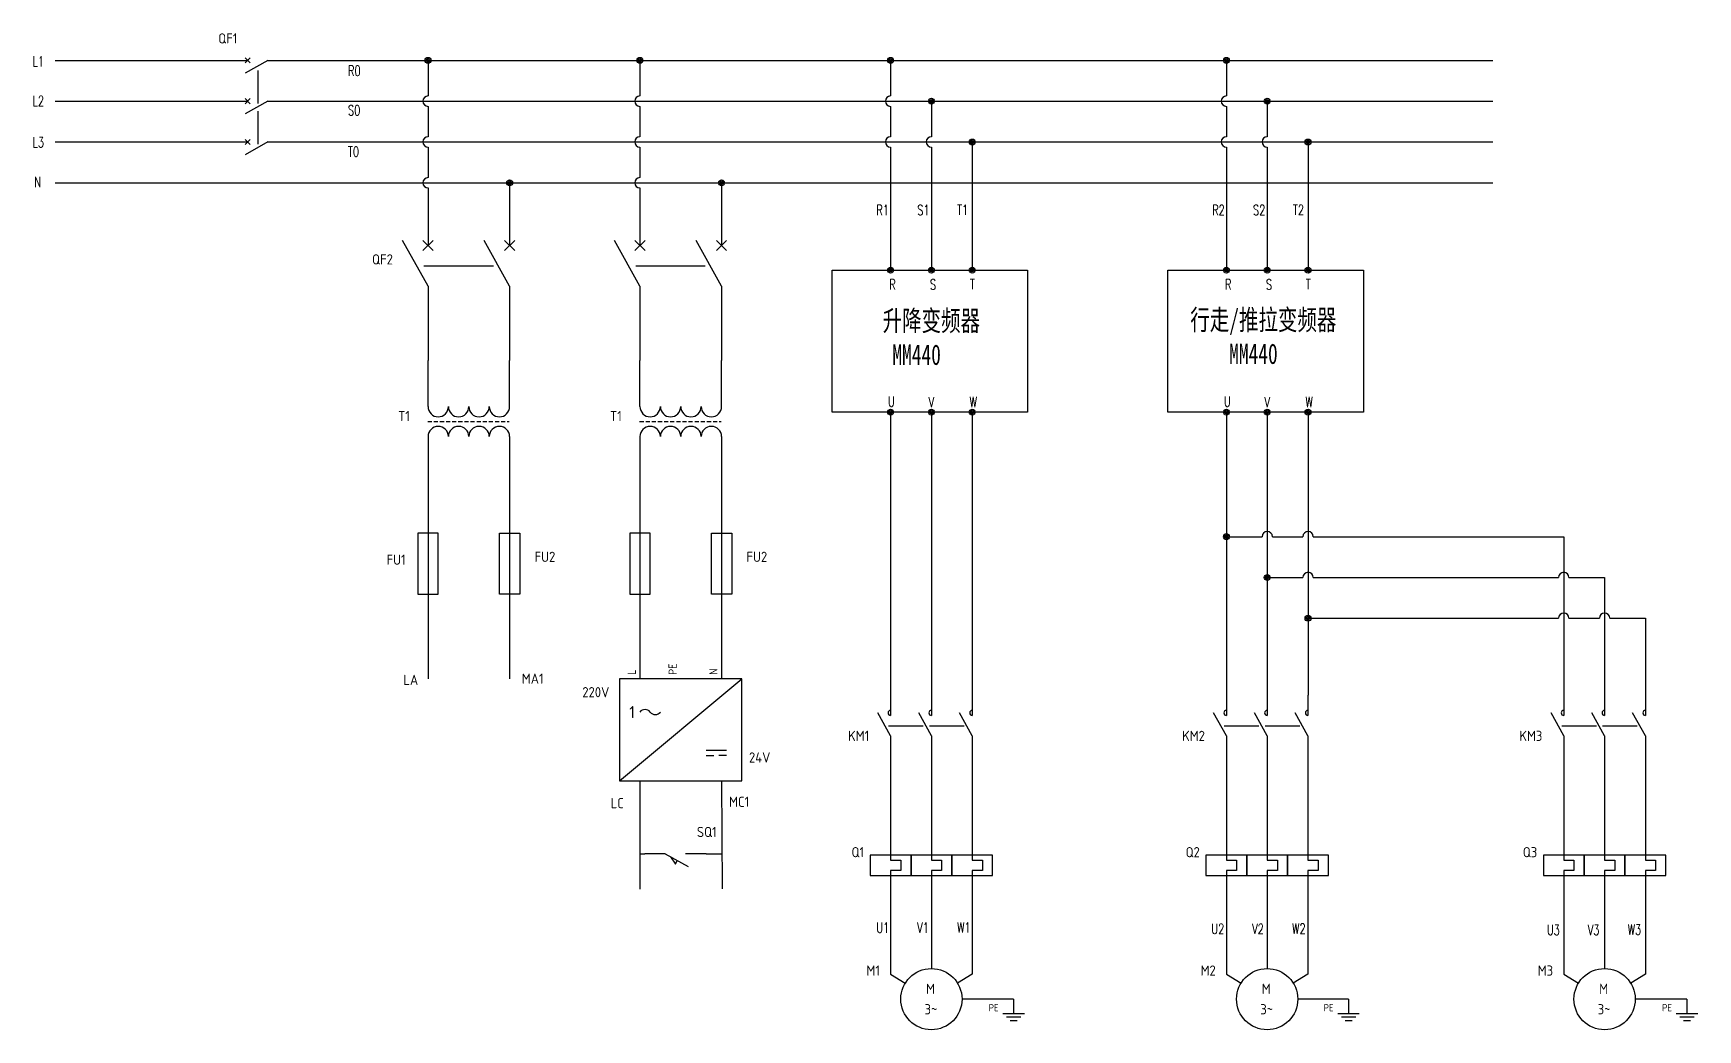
# Model space of a CAD drawing. Header units: millimetres. Extents: x -405 to 4399, y -1432 to 2273.
# Drawn here: x 2991.1 to 3399.1, y 1996 to 2240.2 of the extents above; entities that cross this region are included whole.
import ezdxf
from ezdxf.enums import TextEntityAlignment as Align

# ---------------------------------------------------------------- set-up
doc = ezdxf.new("R2010")
doc.units = ezdxf.units.MM
doc.linetypes.add('DASHED', pattern=[0.75, 0.5, -0.25])
doc.layers.get('0').update_dxf_attribs({"lineweight": 25})
for name, color, linetype in [('LINK', 9, 'Continuous'), ('MISC', 2, 'Continuous'), ('SYMS', 7, 'Continuous'), ('TAGS', 51, 'Continuous'), ('TERMS', 4, 'Continuous'), ('XREFCHILD', 134, 'Continuous'), ('YEL_14_THHN', 2, 'Continuous')]:
    doc.layers.add(name, color=color, linetype=linetype)
doc.layers.add('剖面线、重合断面轮廓线、表示平面的对角线、范围线及分界线、断裂处边界线', color=4, linetype='Continuous', lineweight=25)
doc.layers.add('剖面线、重合断面轮廓线、表示平面的对角线、范围线及分界线、断裂处边界线 @ 1', color=4, linetype='Continuous', lineweight=25)
doc.styles.add('WD_IEC', font='ISOCP2.shx', dxfattribs={"width": 0.9, "height": 4, "bigfont": 'gbcbig.shx'})
doc.styles.add('字母', font='complex.shx', dxfattribs={"width": 0.7})
doc.styles.add('工程字', font='', dxfattribs={"width": 0.7})
doc.styles.get('工程字').set_extended_font_data('FangSong_GB2312')

msp = doc.modelspace()

# ---------------------------------------------------------------- texts
at = {"color": 61, "true_color": 0xdbf566, "style": 'WD_IEC'}
for tag, p in [('QF2', (3079.25, 2183.54)), ('T1', (3083.42, 2145.14)), ('T1', (3135.35, 2145.14)), ('FU1', (3082.37, 2109.94)), ('FU2', (3119.05, 2110.64)), ('FU2', (3170.99, 2110.64)), ('LA', (3085.45, 2080.48)), ('MA1', (3116.18, 2080.79)), ('24V', (3171.77, 2061.47)), ('LC', (3135.85, 2050.28)), ('MC1', (3166.57, 2050.6))]:
    msp.add_attdef(tag, text='F', height=2.5, dxfattribs=at).set_placement(p, align=Align.RIGHT)
at = {"layer": '剖面线、重合断面轮廓线、表示平面的对角线、范围线及分界线、断裂处边界线', "char_height": 2.5, "attachment_point": 1, "style": '字母'}
for s, insert in [('L1', (2990.96, 2234.58)), ('R0', (3068.25, 2232.28)), ('L2', (2990.96, 2224.88)), ('S0', (3068.25, 2222.58)), ('L3', (2990.96, 2214.75)), ('T0', (3068.25, 2212.45)), ('N', (2991.33, 2205.01)), ('R1', (3197.76, 2198.14)), ('S1', (3207.76, 2198.14)), ('T1', (3217.55, 2198.19)), ('R2', (3280.07, 2198.14)), ('S2', (3290.07, 2198.14)), ('T2', (3299.86, 2198.19)), ('R', (3200.9, 2179.91)), ('S', (3210.9, 2179.91)), ('T', (3220.69, 2179.96)), ('R', (3283.22, 2179.91)), ('S', (3293.22, 2179.91)), ('T', (3303, 2179.96)), ('U', (3200.61, 2151.18)), ('V', (3210.57, 2151.05)), ('W', (3220.61, 2151.11)), ('U', (3282.92, 2151.18)), ('V', (3292.88, 2151.05)), ('W', (3302.92, 2151.11)), ('U1', (3197.76, 2022.24)), ('V1', (3207.76, 2022.24)), ('W1', (3217.55, 2022.29)), ('U2', (3279.86, 2021.97)), ('V2', (3289.86, 2021.97)), ('W2', (3299.65, 2022.02)), ('U3', (3362.12, 2021.7)), ('V3', (3372.12, 2021.7)), ('W3', (3381.91, 2021.75))]:
    msp.add_mtext_dynamic_manual_height_columns(s, width=9.0758, gutter_width=17.5, heights=[0], dxfattribs=dict(at, insert=insert))
at = {"layer": '剖面线、重合断面轮廓线、表示平面的对角线、范围线及分界线、断裂处边界线 @ 1', "char_height": 5, "attachment_point": 1, "style": '工程字'}
for s, insert in [('{\\fSimSun|b0|i0|c134|p2;升降变频器}\\P MM440', (3199.28, 2172.27)), ('{\\fSimSun|b0|i0|c134|p2;行走/推拉变频器}\\P    MM440', (3274.69, 2172.5))]:
    msp.add_mtext_dynamic_manual_height_columns(s, width=71.9524, gutter_width=17.5, heights=[0], dxfattribs=dict(at, insert=insert))

# ---------------------------------------------------------------- blocks, each defined once
blk = doc.blocks.new('WDDOT')
for radius in [0.72, 0.449, 0.223]:
    blk.add_circle((0, 0), radius)
blk = doc.blocks.new('VXF1T3')
for p, q in [((0, 1.84), (0, 7.5)), ((10, 1.84), (10, 7.5)), ((0, -1.83), (0, -7.5)), ((10, -1.83), (10, -7.5))]:
    blk.add_line(p, q)
at = {"linetype": 'DASHED'}
blk.add_line((-0.04, 0), (9.96, 0), dxfattribs=at)
for centre, start, end in [((1.25, 1.84), 180, 0), ((3.75, 1.84), 180, 0), ((6.25, 1.84), 180, 0), ((8.75, 1.84), 180, 0), ((1.25, -1.83), 0, 180), ((3.75, -1.83), 0, 180), ((6.25, -1.83), 0, 180), ((8.75, -1.83), 0, 180)]:
    blk.add_arc(centre, 1.25, start, end)
at = {"style": 'WD_IEC'}
for tag, height, p in [('INST', 2.7, (-3.35, 12.07)), ('LOC', 2.7, (-3.35, 8.07)), ('TAG1', 2.5, (-3.35, 3.32)), ('RATING1', 2.5, (-3.35, -0.73)), ('DESC1', 2.7, (-3.35, -8.88)), ('DESC2', 2.7, (-3.35, -12.88)), ('DESC3', 2.7, (-3.35, -16.52))]:
    blk.add_attdef(tag, text='', height=height, dxfattribs=at).set_placement(p, align=Align.RIGHT)
for tag, p in [('TERM01', (-0.41, 6.84)), ('TERM02', (9.59, 6.84))]:
    blk.add_attdef(tag, text='', height=2, rotation=90, dxfattribs=at).set_placement(p, align=Align.RIGHT)
at = {"style": 'WD_IEC', "flags": 1}
for tag, p, height in [('X2TERM01', (0, 7.5), 0.32), ('X2TERM02', (10, 7.5), 0.32), ('MFG', (10.43, 4.7), 1.5), ('CAT', (10.43, 2.2), 1.5), ('ASSYCODE', (10.38, -2.91), 1), ('FAMILY', (10.38, -4.45), 1), ('CATDESC', (10.38, -5.95), 1), ('X8TERM03', (0, -7.5), 0.32), ('X8TERM04', (10, -7.5), 0.32)]:
    blk.add_attdef(tag, p, '', height=height, dxfattribs=at)
at = {"style": 'WD_IEC'}
for tag, p in [('TERM03', (-0.46, -7.06)), ('TERM04', (9.54, -7.06))]:
    blk.add_attdef(tag, p, '', height=2, rotation=90, dxfattribs=at)
at = {"lineweight": 15, "style": 'WD_IEC'}
blk.add_attdef('XREF', text='', height=2.5, dxfattribs=at).set_placement((-3.35, -5.03), align=Align.RIGHT)
blk = doc.blocks.new('VFU1')
blk.add_line((0, 7.5), (0, -7.5))
blk.add_lwpolyline([(-1.25, 3.75), (-1.25, -3.75), (1.25, -3.75), (1.25, 3.75)], close=True)
at = {"style": 'WD_IEC'}
for tag, p in [('INST', (-5.25, 7.75)), ('LOC', (-5.25, 4.25)), ('TAG1', (-5.25, 0.75)), ('RATING1', (-5.25, -3.75)), ('XREF', (-5.25, -7.75)), ('DESC1', (-5.25, -11.6)), ('DESC2', (-5.25, -15.1)), ('DESC3', (-5.25, -18.6))]:
    blk.add_attdef(tag, text='', height=2.5, dxfattribs=at).set_placement(p, align=Align.RIGHT)
blk.add_attdef('TERM01', text='', height=2, rotation=90, dxfattribs=at).set_placement((-1, 7.5), align=Align.RIGHT)
at = {"style": 'WD_IEC', "flags": 1}
for tag, p, height in [('X2TERM01', (0, 7.5), 0.32), ('MFG', (2.75, 6.5), 1.5), ('CAT', (2.75, 4), 1.5), ('X4LINK', (-1.25, 0), 0.32), ('X1LINK', (1.25, 0), 0.32), ('ASSYCODE', (2.25, -4), 1), ('FAMILY', (2.25, -5.5), 1), ('CATDESC', (2.25, -7), 1), ('X8TERM02', (0, -7.5), 0.32)]:
    blk.add_attdef(tag, p, '', height=height, dxfattribs=at)
at = {"style": 'WD_IEC'}
blk.add_attdef('TERM02', (-1, -7.5), '', height=2, rotation=90, dxfattribs=at)
blk = doc.blocks.new('HCB1')
for p, q in [((-7.5, 0), (-2.5, 0)), ((-1.88, 0.62), (-3.12, -0.62)), ((-1.88, -0.62), (-3.12, 0.62)), ((2.5, 0), (-3.12, -3.12)), ((2.5, 0), (7.5, 0))]:
    blk.add_line(p, q)
at = {"style": 'WD_IEC'}
for tag, p in [('INST', (-5, 11.12)), ('LOC', (-5, 7.62)), ('TAG1', (-5, 4.12)), ('DESC1', (-5, -13.75)), ('DESC2', (-5, -17.25)), ('DESC3', (-5, -20.75))]:
    blk.add_attdef(tag, text='', height=2.5, dxfattribs=at).set_placement(p, align=Align.RIGHT)
for tag, p, height, flags in [('MFG', (4.92, 12.12), 1.5, 9), ('CAT', (4.92, 9.62), 1.5, 9), ('X4TERM01', (-7.5, 0), 0.32, 1), ('TERM01', (-7.5, 1), 2, 8), ('X1TERM02', (7.5, 0), 0.32, 1), ('X2LINK', (0, -0.55), 0.32, 1), ('X8LINK', (0, -2.46), 0.32, 1), ('ASSYCODE', (12.25, -2.75), 1, 1), ('FAMILY', (12.25, -4.25), 1, 1), ('CATDESC', (12.25, -5.75), 1, 1), ('CONTACT', (12.5, -7.5), 1, 1), ('COMMON', (13.75, -8.75), 1, 1)]:
    blk.add_attdef(tag, p, '', height=height, dxfattribs=dict(at, flags=flags))
at = {"style": 'WD_IEC', "flags": 8}
blk.add_attdef('TERM02', text='', height=2, dxfattribs=at).set_placement((7.5, 1), align=Align.RIGHT)
at = {"lineweight": 15, "style": 'WD_IEC'}
for tag, p in [('RATING1', (-5, -6.25)), ('XREF', (-5, -10))]:
    blk.add_attdef(tag, text='', height=2.5, dxfattribs=at).set_placement(p, align=Align.RIGHT)
blk = doc.blocks.new('HCB2')
for p, q in [((-7.5, 0), (-2.5, 0)), ((-1.88, 0.62), (-3.12, -0.62)), ((-1.88, -0.62), (-3.12, 0.62)), ((2.5, 0), (-3.12, -3.12)), ((2.5, 0), (7.5, 0))]:
    blk.add_line(p, q)
at = {"style": 'WD_IEC'}
for tag, p in [('INST', (-5, 11.12)), ('LOC', (-5, 7.62)), ('TAG2', (-5, 4.12)), ('DESC1', (-5, -13.75)), ('DESC2', (-5, -17.25)), ('DESC3', (-5, -20.75))]:
    blk.add_attdef(tag, text='', height=2.5, dxfattribs=at).set_placement(p, align=Align.RIGHT)
for tag, p, height, flags in [('X4TERM01', (-7.5, 0), 0.32, 1), ('TERM01', (-7.5, 1), 2, 8), ('X1TERM02', (7.5, 0), 0.32, 1), ('X2LINK', (0, -0.55), 0.32, 1), ('X8LINK', (0, -2.46), 0.32, 1), ('FAMILY', (12.25, -4.25), 1, 1), ('CONTACT', (12.5, -7.5), 1, 1)]:
    blk.add_attdef(tag, p, '', height=height, dxfattribs=dict(at, flags=flags))
at = {"style": 'WD_IEC', "flags": 8}
blk.add_attdef('TERM02', text='', height=2, dxfattribs=at).set_placement((7.5, 1), align=Align.RIGHT)
at = {"lineweight": 15, "style": 'WD_IEC', "flags": 1}
blk.add_attdef('RATING1', text='', height=2.5, dxfattribs=at).set_placement((-5, -6.25), align=Align.RIGHT)
at = {"lineweight": 15, "style": 'WD_IEC'}
blk.add_attdef('XREF', text='', height=2.5, dxfattribs=at).set_placement((-5, -10), align=Align.RIGHT)
blk = doc.blocks.new('VCB1')
for p, q in [((0, 7.5), (0, 2.5)), ((0, -2.5), (-3.12, 3.12)), ((0.62, 1.88), (-0.62, 3.12)), ((-0.62, 1.88), (0.62, 3.12)), ((0, -2.5), (0, -7.5))]:
    blk.add_line(p, q)
at = {"style": 'WD_IEC'}
for tag, p in [('INST', (-8, 5.25)), ('LOC', (-8, 1.75)), ('TAG1', (-8, -1.75)), ('RATING1', (-8, -6.35)), ('DESC1', (-8, -14.35)), ('DESC2', (-8, -17.85)), ('DESC3', (-8, -21.35))]:
    blk.add_attdef(tag, text='', height=2.5, dxfattribs=at).set_placement(p, align=Align.RIGHT)
blk.add_attdef('TERM01', text='', height=2, rotation=90, dxfattribs=at).set_placement((-1, 7.5), align=Align.RIGHT)
at = {"style": 'WD_IEC', "flags": 1}
for tag, p, height in [('X2TERM01', (0, 7.5), 0.32), ('MFG', (2.75, 6.5), 1.5), ('CAT', (2.75, 4), 1.5), ('X4LINK', (-2, 0), 0.32), ('X1LINK', (-0.5, 0), 0.32), ('X8TERM02', (0, -7.5), 0.32), ('ASSYCODE', (1, -9), 1), ('FAMILY', (1, -10.5), 1), ('CATDESC', (1, -12), 1), ('CONTACT', (1, -13.5), 1), ('COMMON', (2.25, -14.75), 1)]:
    blk.add_attdef(tag, p, '', height=height, dxfattribs=at)
at = {"style": 'WD_IEC'}
blk.add_attdef('TERM02', (-1, -7.5), '', height=2, rotation=90, dxfattribs=at)
at = {"lineweight": 15, "style": 'WD_IEC'}
blk.add_attdef('XREF', text='', height=2.5, dxfattribs=at).set_placement((-8, -10.35), align=Align.RIGHT)
blk = doc.blocks.new('VCB2')
for p, q in [((0, 7.5), (0, 2.5)), ((0, -2.5), (-3.12, 3.12)), ((0.62, 1.88), (-0.62, 3.12)), ((-0.62, 1.88), (0.62, 3.12)), ((0, -2.5), (0, -7.5))]:
    blk.add_line(p, q)
at = {"style": 'WD_IEC'}
for tag, p in [('INST', (-8, 5.25)), ('LOC', (-8, 1.75)), ('TAG2', (-8, -1.75)), ('DESC1', (-8, -14.35)), ('DESC2', (-8, -17.85)), ('DESC3', (-8, -21.35))]:
    blk.add_attdef(tag, text='', height=2.5, dxfattribs=at).set_placement(p, align=Align.RIGHT)
blk.add_attdef('TERM01', text='', height=2, rotation=90, dxfattribs=at).set_placement((-1, 7.5), align=Align.RIGHT)
at = {"style": 'WD_IEC', "flags": 1}
for tag, p, height in [('X2TERM01', (0, 7.5), 0.32), ('X4LINK', (-2, 0), 0.32), ('X1LINK', (-0.5, 0), 0.32), ('X8TERM02', (0, -7.5), 0.32), ('FAMILY', (1, -10.5), 1), ('CONTACT', (1, -13.5), 1)]:
    blk.add_attdef(tag, p, '', height=height, dxfattribs=at)
at = {"style": 'WD_IEC'}
blk.add_attdef('TERM02', (-1, -7.5), '', height=2, rotation=90, dxfattribs=at)
at = {"style": 'WD_IEC', "flags": 1}
blk.add_attdef('RATING1', text='', height=2.5, dxfattribs=at).set_placement((-8, -6.35), align=Align.RIGHT)
at = {"lineweight": 15, "style": 'WD_IEC'}
blk.add_attdef('XREF', text='', height=2.5, dxfattribs=at).set_placement((-8, -10.35), align=Align.RIGHT)
blk = doc.blocks.new('VMS21P')
for p, q in [((0, 7.5), (0, 2.5)), ((0, -2.5), (-3.125, 3.125)), ((0, -2.5), (0, -7.5))]:
    blk.add_line(p, q)
blk.add_arc((0, 3.125), 0.625, 90, 270)
at = {"style": 'WD_IEC'}
for tag, p in [('INST', (-5.25, 7.75)), ('LOC', (-5.25, 4.25)), ('TAG2', (-5.25, 0.75)), ('XREF', (-5.25, -3.75)), ('DESC1', (-5.25, -7.6)), ('DESC3', (-5.25, -14.6)), ('DESC2', (-5.25, -11.1))]:
    blk.add_attdef(tag, text='', height=2.5, dxfattribs=at).set_placement(p, align=Align.RIGHT)
blk.add_attdef('TERM01', text='', height=2, rotation=90, dxfattribs=at).set_placement((-1, 7.5), align=Align.RIGHT)
at = {"style": 'WD_IEC', "flags": 1}
for tag, p, height in [('X2TERM01', (0, 7.5), 0.32), ('X4LINK', (-2, 0), 0.32), ('X1LINK', (-0.5, 0), 0.32), ('CONTACT', (4, -3.5), 1), ('FAMILY', (4, -5), 1), ('X8TERM02', (0, -7.5), 0.32)]:
    blk.add_attdef(tag, p, '', height=height, dxfattribs=at)
at = {"style": 'WD_IEC'}
blk.add_attdef('TERM02', (-1, -7.5), '', height=2, rotation=90, dxfattribs=at)
blk = doc.blocks.new('VOL1')
for p, q in [((0, 7.5), (0, 1.25)), ((-5, 2.5), (-5, -2.5)), ((5, 2.5), (-5, 2.5)), ((0, 1.25), (2.5, 1.25)), ((2.5, 1.25), (2.5, -1.25)), ((5, -2.5), (5, 2.5)), ((-5, -2.5), (5, -2.5)), ((0, -1.25), (0, -7.5)), ((2.5, -1.25), (0, -1.25))]:
    blk.add_line(p, q)
at = {"style": 'WD_IEC'}
for tag, p in [('INST', (-6.5, 9)), ('TAG1', (-6.5, 2)), ('LOC', (-6.5, 5.5)), ('RATING1', (-6.5, -2.5)), ('XREF', (-6.5, -6.5)), ('DESC1', (-6.5, -10.35)), ('DESC2', (-6.5, -13.85)), ('DESC3', (-6.5, -17.35))]:
    blk.add_attdef(tag, text='', height=2.5, dxfattribs=at).set_placement(p, align=Align.RIGHT)
blk.add_attdef('TERM01', text='', height=2, rotation=90, dxfattribs=at).set_placement((-1, 7.5), align=Align.RIGHT)
at = {"style": 'WD_IEC', "flags": 1}
for tag, p, height in [('X2TERM01', (0, 7.5), 0.32), ('MFG', (2.75, 6.5), 1.5), ('CAT', (2.75, 4), 1.5), ('X4LINK', (-5, 0), 0.32), ('X1LINK', (5, 0), 0.32), ('ASSYCODE', (1, -4), 1), ('X8TERM02', (0, -7.5), 0.32), ('FAMILY', (1, -5.5), 1), ('CATDESC', (1, -7), 1)]:
    blk.add_attdef(tag, p, '', height=height, dxfattribs=at)
at = {"style": 'WD_IEC'}
blk.add_attdef('TERM02', (-1, -7.5), '', height=2, rotation=90, dxfattribs=at)
blk = doc.blocks.new('VOL2')
for p, q in [((0, 7.5), (0, 1.25)), ((-5, 2.5), (-5, -2.5)), ((5, 2.5), (-5, 2.5)), ((0, 1.25), (2.5, 1.25)), ((2.5, 1.25), (2.5, -1.25)), ((5, -2.5), (5, 2.5)), ((-5, -2.5), (5, -2.5)), ((0, -1.25), (0, -7.5)), ((2.5, -1.25), (0, -1.25))]:
    blk.add_line(p, q)
at = {"style": 'WD_IEC'}
for tag, p in [('INST', (-6.5, 9)), ('TAG2', (-6.5, 2)), ('LOC', (-6.5, 5.5)), ('RATING1', (-6.5, -2.5)), ('XREF', (-6.5, -6.5)), ('DESC1', (-6.5, -10.35)), ('DESC2', (-6.5, -13.85)), ('DESC3', (-6.5, -17.35))]:
    blk.add_attdef(tag, text='', height=2.5, dxfattribs=at).set_placement(p, align=Align.RIGHT)
blk.add_attdef('TERM01', text='', height=2, rotation=90, dxfattribs=at).set_placement((-1, 7.5), align=Align.RIGHT)
at = {"style": 'WD_IEC', "flags": 1}
for tag, p, height in [('X2TERM01', (0, 7.5), 0.32), ('X4LINK', (-5, 0), 0.32), ('X1LINK', (5, 0), 0.32), ('X8TERM02', (0, -7.5), 0.32), ('FAMILY', (1, -5.5), 1)]:
    blk.add_attdef(tag, p, '', height=height, dxfattribs=at)
at = {"style": 'WD_IEC'}
blk.add_attdef('TERM02', (-1, -7.5), '', height=2, rotation=90, dxfattribs=at)
blk = doc.blocks.new('VMO13')
blk.add_circle((0, 0), 7.5)
at = {"style": 'WD_IEC'}
for tag, p in [('INST', (-12.61, 12.75)), ('TAG1', (-12.61, 5.75)), ('LOC', (-12.61, 9.25)), ('DESC2', (-12.61, -2)), ('DESC1', (-12.61, 1.5)), ('DESC3', (-12.61, -5.5)), ('RATING1', (-12.61, -9)), ('RATING2', (-12.61, -12.5)), ('RATING3', (-12.61, -16)), ('RATING4', (-12.61, -19.5))]:
    blk.add_attdef(tag, text='', height=2.5, dxfattribs=at).set_placement(p, align=Align.RIGHT)
blk.add_attdef('TERM02', (-0.69, 7.75), '', height=2, rotation=90, dxfattribs=at)
at = {"style": 'WD_IEC', "flags": 1}
for tag, p, height in [('MFG', (12.75, 9), 1.5), ('X0TERM01', (-6.4, 3.9), 0.32), ('X2TERM02', (0, 7.5), 0.32), ('X0TERM03', (6.4, 3.9), 0.32), ('CAT', (12.75, 6.5), 1.5), ('X4LINK', (-7.5, 0), 0.32), ('X1LINK', (7.5, 0), 0.32), ('X8TERM04', (0, -7.5), 0.32), ('ASSYCODE', (1, -9), 1), ('FAMILY', (1, -10.5), 1), ('CATDESC', (1, -12), 1)]:
    blk.add_attdef(tag, p, '', height=height, dxfattribs=at)
at = {"style": 'WD_IEC'}
for tag, p in [('TERM01', (-7.35, 4.34)), ('TERM03', (9.35, 4.53)), ('TERM04', (-0.59, -7.92))]:
    blk.add_attdef(tag, text='', height=2, rotation=90, dxfattribs=at).set_placement(p, align=Align.RIGHT)
for tag, p in [('M', (-0.22, 1.27)), ('3~', (-0.12, -3.73))]:
    blk.add_attdef(tag, text='', height=2.5, dxfattribs=at).set_placement(p, align=Align.CENTER)
at = {"lineweight": 15, "style": 'WD_IEC'}
blk.add_attdef('XREF', text='', height=2.5, dxfattribs=at).set_placement((-12.61, -23), align=Align.RIGHT)
blk = doc.blocks.new('VPW1_1PH')
for p, q in [((-5, -25), (25, 0)), ((16.25, -17.5), (21.25, -17.5)), ((16.25, -18.75), (18.125, -18.75)), ((21.25, -18.75), (19.375, -18.75))]:
    blk.add_line(p, q)
blk.add_lwpolyline([(-5, 0), (-5, -25), (25, -25), (25, 0)], close=True)
for centre, start, end in [((1.25, -9.0625), 36.869898, 143.130102), ((3.75, -7.1875), 216.869898, 323.130102)]:
    blk.add_arc(centre, 1.5625, start, end)
at = {"style": 'WD_IEC'}
blk.add_text('1', height=3, dxfattribs=at).set_placement((-1.25, -8.125), align=Align.MIDDLE_RIGHT)
for tag, p in [('TERM01', (-1, 1)), ('TERM02', (9, 1)), ('TERM03', (19, 1))]:
    blk.add_attdef(tag, p, '', height=2, rotation=90, dxfattribs=at)
for tag, p in [('INST', (-7.5, 2.5)), ('LOC', (-7.5, -1)), ('TAG1', (-7.5, -4.5)), ('RATING1', (-7.5, -9)), ('XREF', (-7.5, -13)), ('DESC1', (-7.5, -16.85)), ('DESC2', (-7.5, -20.35)), ('DESC3', (-7.5, -23.85))]:
    blk.add_attdef(tag, text='', height=2.5, dxfattribs=at).set_placement(p, align=Align.RIGHT)
at = {"style": 'WD_IEC', "flags": 1}
for tag, p, height in [('X2TERM01', (0, 0), 0.32), ('X2TERM02', (10, 0), 0.32), ('X2TERM03', (20, 0), 0.32), ('MFG', (27.75, -1), 1.5), ('CAT', (27.75, -3.5), 1.5), ('ASSYCODE', (26, -21.5), 1), ('FAMILY', (26, -23), 1), ('CATDESC', (26, -24.5), 1), ('X8TERM04', (5, -25), 0.32), ('X8TERM05', (15, -25), 0.32)]:
    blk.add_attdef(tag, p, '', height=height, dxfattribs=at)
at = {"style": 'WD_IEC'}
for tag, p in [('TERM04', (4, -26)), ('TERM05', (14, -26))]:
    blk.add_attdef(tag, text='', height=2, rotation=90, dxfattribs=at).set_placement(p, align=Align.RIGHT)
blk = doc.blocks.new('HLS11')
for p, q in [((-7.5, 0), (-2.5, 0)), ((2.5, 0), (-3.12, -3.12)), ((2.5, 0), (7.5, 0)), ((0, -2.5), (-0.47, -1.65)), ((1.18, -0.74), (0, -2.5))]:
    blk.add_line(p, q)
at = {"style": 'WD_IEC'}
for tag, p in [('INST', (-5, 11.12)), ('LOC', (-5, 7.62)), ('TAG1', (-5, 4.12)), ('DESC1', (-5, -10.63)), ('DESC2', (-5, -14.13)), ('DESC3', (-5, -17.63))]:
    blk.add_attdef(tag, text='', height=2.5, dxfattribs=at).set_placement(p, align=Align.RIGHT)
for tag, p, height, flags in [('MFG', (7.75, 6.5), 1.5, 1), ('CAT', (7.75, 4), 1.5, 1), ('X4TERM01', (-7.5, 0), 0.32, 1), ('TERM01', (-7.5, 1), 2, 8), ('X1TERM02', (7.5, 0), 0.32, 1), ('X2LINK', (0, -0.94), 0.32, 1), ('X8LINK', (0, -2.59), 0.32, 1), ('FAMILY', (11, -4.88), 1, 1), ('CONTACT', (11.25, -1.88), 1, 1), ('COMMON', (12.5, -3.13), 1, 1), ('ASSYCODE', (11, -7.5), 1, 1), ('CATDESC', (11, -10.5), 1, 1)]:
    blk.add_attdef(tag, p, '', height=height, dxfattribs=dict(at, flags=flags))
at = {"style": 'WD_IEC', "flags": 8}
blk.add_attdef('TERM02', text='', height=2, dxfattribs=at).set_placement((7.5, 1), align=Align.RIGHT)
at = {"lineweight": 15, "style": 'WD_IEC'}
for tag, p in [('XREF', (-5, -6.88)), ('WDTAGALT', (-5, -20.5))]:
    blk.add_attdef(tag, text='', height=2.5, dxfattribs=at).set_placement(p, align=Align.RIGHT)
blk = doc.blocks.new('VGND2')
for p, q in [((0, 0), (0, -5)), ((-3.75, -5), (3.75, -5)), ((-2.5, -6.25), (2.5, -6.25)), ((-1.25, -7.5), (1.25, -7.5))]:
    blk.add_line(p, q)
at = {"style": 'WD_IEC'}
for tag, p in [('INST', (-5.25, 2.75)), ('LOC', (-5.25, -0.75)), ('TAG1', (-5.25, -4.25))]:
    blk.add_attdef(tag, text='', height=2.5, dxfattribs=at).set_placement(p, align=Align.RIGHT)
at = {"style": 'WD_IEC', "flags": 1}
blk.add_attdef('X2TERM01', (0, 0), '', height=0.32, dxfattribs=at)

# ---------------------------------------------------------------- linework, layer by layer
at = {"layer": 'LINK'}
for points in [[(3046.12, 2231.11), (3046.12, 2223.02)], [(3046.12, 2221.11), (3046.12, 2213.02)], [(3086.87, 2183.2), (3103.87, 2183.2)], [(3138.8, 2183.2), (3155.8, 2183.2)], [(3200.74, 2070.51), (3209.24, 2070.51)], [(3210.74, 2070.51), (3219.24, 2070.51)], [(3283.03, 2070.51), (3291.53, 2070.51)], [(3293.03, 2070.51), (3301.53, 2070.51)], [(3365.73, 2070.51), (3374.23, 2070.51)], [(3375.73, 2070.51), (3384.23, 2070.51)], [(3206.24, 2036.26), (3206.24, 2036.26)], [(3216.24, 2036.26), (3216.24, 2036.26)], [(3288.55, 2036.26), (3288.55, 2036.26)], [(3298.55, 2036.26), (3298.55, 2036.26)], [(3371.23, 2036.26), (3371.23, 2036.26)], [(3381.23, 2036.26), (3381.23, 2036.26)]]:
    msp.add_lwpolyline(points, dxfattribs=at)
at = {"layer": 'YEL_14_THHN'}
for p, q in [((2996.47, 2233.57), (3038.63, 2233.57)), ((3053.63, 2233.57), (3348.85, 2233.57)), ((3087.86, 2233.57), (3087.86, 2224.84)), ((3139.8, 2233.57), (3139.8, 2224.84)), ((3201.24, 2233.57), (3201.24, 2224.84)), ((3283.55, 2233.57), (3283.55, 2224.84)), ((2996.47, 2223.57), (3038.63, 2223.57)), ((3053.63, 2223.57), (3348.85, 2223.57)), ((3211.24, 2223.57), (3211.24, 2214.84)), ((3293.55, 2223.57), (3293.55, 2214.84)), ((3087.86, 2222.3), (3087.86, 2214.84)), ((3139.8, 2222.3), (3139.8, 2214.84)), ((3201.24, 2222.3), (3201.24, 2214.84)), ((3283.55, 2222.3), (3283.55, 2214.84)), ((2996.47, 2213.57), (3038.63, 2213.57)), ((3053.63, 2213.57), (3348.85, 2213.57)), ((3087.86, 2212.3), (3087.86, 2204.84)), ((3139.8, 2212.3), (3139.8, 2204.84)), ((3201.24, 2212.3), (3201.24, 2182.16)), ((3211.24, 2212.3), (3211.24, 2182.16)), ((3221.24, 2213.57), (3221.24, 2182.16)), ((3283.55, 2212.3), (3283.55, 2182.16)), ((3293.55, 2212.3), (3293.55, 2182.16)), ((3303.55, 2213.57), (3303.55, 2182.16)), ((2996.47, 2203.57), (3348.85, 2203.57)), ((3107.86, 2203.57), (3107.86, 2198.21)), ((3159.8, 2203.57), (3159.8, 2198.21)), ((3087.86, 2202.3), (3087.86, 2198.21)), ((3139.8, 2202.3), (3139.8, 2198.21)), ((3087.86, 2168.21), (3087.86, 2160.03)), ((3107.86, 2168.21), (3107.86, 2160.03)), ((3139.8, 2168.21), (3139.8, 2160.03)), ((3159.8, 2168.21), (3159.8, 2160.03)), ((3201.24, 2147.35), (3201.24, 2078.01)), ((3211.24, 2147.35), (3211.24, 2078.01)), ((3221.24, 2147.35), (3221.24, 2078.01)), ((3283.55, 2147.35), (3283.55, 2078.01)), ((3293.55, 2147.35), (3293.55, 2078.01)), ((3303.55, 2147.35), (3303.55, 2078.01)), ((3087.86, 2130.03), (3087.86, 2125.22)), ((3107.86, 2130.03), (3107.86, 2125.22)), ((3139.8, 2130.03), (3139.8, 2125.22)), ((3159.8, 2130.03), (3159.8, 2125.22)), ((3283.55, 2116.83), (3292.28, 2116.83)), ((3294.82, 2116.83), (3302.28, 2116.83)), ((3304.82, 2116.83), (3366.23, 2116.83)), ((3366.23, 2116.83), (3366.23, 2078.01)), ((3293.55, 2106.83), (3302.28, 2106.83)), ((3304.82, 2106.83), (3364.96, 2106.83)), ((3367.5, 2106.83), (3376.23, 2106.83)), ((3376.23, 2106.83), (3376.23, 2078.01)), ((3087.86, 2095.22), (3087.86, 2081.97)), ((3107.86, 2095.22), (3107.86, 2081.97)), ((3139.8, 2095.22), (3139.8, 2081.97)), ((3159.8, 2095.22), (3159.8, 2081.97)), ((3303.55, 2096.83), (3364.96, 2096.83)), ((3367.5, 2096.83), (3374.96, 2096.83)), ((3377.5, 2096.83), (3386.23, 2096.83)), ((3386.23, 2096.83), (3386.23, 2078.01)), ((3201.24, 2063.01), (3201.24, 2043.76)), ((3211.24, 2063.01), (3211.24, 2043.76)), ((3221.24, 2063.01), (3221.24, 2043.76)), ((3283.53, 2063.01), (3283.53, 2043.76)), ((3293.53, 2063.01), (3293.53, 2043.76)), ((3303.53, 2063.01), (3303.53, 2043.76)), ((3366.23, 2063.01), (3366.23, 2043.76)), ((3376.23, 2063.01), (3376.23, 2043.76)), ((3386.23, 2063.01), (3386.23, 2043.76)), ((3139.8, 2056.97), (3139.8, 2030.44)), ((3159.8, 2056.97), (3159.93, 2030.49)), ((3201.24, 2043.01), (3201.24, 2043.01)), ((3201.24, 2043.01), (3201.24, 2043.01)), ((3139.8, 2039.08), (3140.99, 2039.08)), ((3155.99, 2039.08), (3159.8, 2039.08)), ((3201.24, 2028.76), (3201.24, 2009.59)), ((3211.24, 2028.76), (3211.24, 2010.99)), ((3221.24, 2028.76), (3221.24, 2009.59)), ((3283.53, 2028.76), (3283.53, 2009.59)), ((3293.53, 2028.76), (3293.53, 2010.99)), ((3303.53, 2028.76), (3303.53, 2009.59)), ((3366.23, 2028.76), (3366.23, 2009.59)), ((3376.23, 2028.76), (3376.23, 2010.99)), ((3386.23, 2028.76), (3386.23, 2009.59)), ((3201.24, 2009.59), (3204.84, 2007.4)), ((3221.24, 2009.59), (3217.64, 2007.4)), ((3283.53, 2009.59), (3287.13, 2007.4)), ((3303.53, 2009.59), (3299.94, 2007.4)), ((3366.23, 2009.59), (3369.83, 2007.4)), ((3386.23, 2009.59), (3382.64, 2007.4)), ((3231.39, 2003.49), (3218.78, 2003.49)), ((3313.49, 2003.49), (3301.03, 2003.49)), ((3396.43, 2003.49), (3383.73, 2003.49))]:
    msp.add_line(p, q, dxfattribs=at)
for centre, start, end in [((3087.86, 2223.57), 90, 270), ((3139.8, 2223.57), 90, 270), ((3201.24, 2223.57), 90, 270), ((3283.55, 2223.57), 90, 270), ((3087.86, 2213.57), 90, 270), ((3139.8, 2213.57), 90, 270), ((3201.24, 2213.57), 90, 270), ((3211.24, 2213.57), 90, 270), ((3283.55, 2213.57), 90, 270), ((3293.55, 2213.57), 90, 270), ((3087.86, 2203.57), 90, 270), ((3139.8, 2203.57), 90, 270), ((3293.55, 2116.83), 0, 180), ((3303.55, 2116.83), 0, 180), ((3303.55, 2106.83), 0, 180), ((3366.23, 2106.83), 0, 180), ((3366.23, 2096.83), 0, 180), ((3376.23, 2096.83), 0, 180)]:
    msp.add_arc(centre, 1.27, start, end, dxfattribs=at)
at = {"layer": '剖面线、重合断面轮廓线、表示平面的对角线、范围线及分界线、断裂处边界线'}
for points in [[(3186.89, 2182.16), (3234.82, 2182.16), (3234.82, 2147.35), (3186.89, 2147.35)], [(3269.2, 2182.16), (3317.13, 2182.16), (3317.13, 2147.35), (3269.2, 2147.35)]]:
    msp.add_lwpolyline(points, close=True, dxfattribs=at)

# ---------------------------------------------------------------- block references
at = {"layer": 'SYMS'}
ref = msp.add_blockref('HCB1', (3046.13, 2233.57), dxfattribs=at)
ref.add_attrib('TAG1', 'QF1', dxfattribs={"layer": 'TAGS', "height": 2.5, "style": 'WD_IEC'}).set_placement((3041.13, 2237.7), align=Align.RIGHT)
for name, p in [('WDDOT', (3087.86, 2233.57)), ('WDDOT', (3139.8, 2233.57)), ('WDDOT', (3201.24, 2233.57)), ('WDDOT', (3283.55, 2233.57)), ('HCB2', (3046.13, 2223.57)), ('WDDOT', (3211.24, 2223.57)), ('WDDOT', (3293.55, 2223.57)), ('HCB2', (3046.13, 2213.57)), ('WDDOT', (3221.24, 2213.57)), ('WDDOT', (3303.55, 2213.57)), ('WDDOT', (3107.86, 2203.57)), ('WDDOT', (3159.8, 2203.57)), ('WDDOT', (3201.24, 2182.16)), ('WDDOT', (3211.24, 2182.16)), ('WDDOT', (3221.24, 2182.16)), ('WDDOT', (3283.55, 2182.16)), ('WDDOT', (3293.55, 2182.16)), ('WDDOT', (3303.55, 2182.16)), ('WDDOT', (3201.24, 2147.35)), ('WDDOT', (3211.24, 2147.35)), ('WDDOT', (3221.24, 2147.35)), ('WDDOT', (3283.55, 2147.35)), ('WDDOT', (3293.55, 2147.35)), ('WDDOT', (3303.55, 2147.35)), ('WDDOT', (3283.55, 2116.83)), ('WDDOT', (3293.55, 2106.83)), ('WDDOT', (3303.55, 2096.83)), ('VMS21P', (3211.24, 2070.51)), ('VMS21P', (3221.24, 2070.51)), ('VMS21P', (3293.53, 2070.51)), ('VMS21P', (3303.53, 2070.51)), ('VMS21P', (3376.23, 2070.51)), ('VMS21P', (3386.23, 2070.51)), ('VOL2', (3211.24, 2036.26)), ('VOL2', (3221.24, 2036.26)), ('VOL2', (3293.53, 2036.26)), ('VOL2', (3303.53, 2036.26)), ('VOL2', (3376.23, 2036.26)), ('VOL2', (3386.23, 2036.26))]:
    msp.add_blockref(name, p, dxfattribs=at)
at = {"layer": 'SYMS', "yscale": 2, "zscale": 2}
for name, p, xscale in [('VCB1', (3087.86, 2183.21), 2), ('VCB2', (3107.86, 2183.21), 2), ('VCB1', (3139.8, 2183.21), 2), ('VCB2', (3159.8, 2183.21), 2), ('VXF1T3', (3087.86, 2145.03), 2), ('VXF1T3', (3139.8, 2145.03), 2), ('VFU1', (3087.86, 2110.22), 2), ('VFU1', (3107.86, 2110.22), -2), ('VFU1', (3139.8, 2110.22), 2), ('VFU1', (3159.8, 2110.22), -2)]:
    msp.add_blockref(name, p, dxfattribs=dict(at, xscale=xscale))
at = {"layer": 'SYMS'}
ref = msp.add_blockref('VPW1_1PH', (3139.8, 2081.97), dxfattribs=at)
ref.add_attrib('TERM03', 'N', (3158.8, 2082.97), dxfattribs={"layer": 'TERMS', "height": 2, "rotation": 90, "style": 'WD_IEC'})
ref.add_attrib('TERM02', 'PE', (3148.8, 2082.97), dxfattribs={"layer": 'TERMS', "height": 2, "rotation": 90, "style": 'WD_IEC'})
ref.add_attrib('TERM01', 'L', (3138.8, 2082.97), dxfattribs={"layer": 'TERMS', "height": 2, "rotation": 90, "style": 'WD_IEC'})
ref.add_attrib('TAG1', '220V', dxfattribs={"layer": 'TAGS', "height": 2.5, "style": 'WD_IEC'}).set_placement((3132.3, 2077.47), align=Align.RIGHT)
ref = msp.add_blockref('VMS21P', (3201.24, 2070.51), dxfattribs=at)
ref.add_attrib('XREF', 'KM1', dxfattribs={"layer": 'XREFCHILD', "height": 2.5, "style": 'WD_IEC'}).set_placement((3195.99, 2066.76), align=Align.RIGHT)
ref = msp.add_blockref('VMS21P', (3283.53, 2070.51), dxfattribs=at)
ref.add_attrib('XREF', 'KM2', dxfattribs={"layer": 'XREFCHILD', "height": 2.5, "style": 'WD_IEC'}).set_placement((3278.28, 2066.76), align=Align.RIGHT)
ref = msp.add_blockref('VMS21P', (3366.23, 2070.51), dxfattribs=at)
ref.add_attrib('XREF', 'KM3', dxfattribs={"layer": 'XREFCHILD', "height": 2.5, "style": 'WD_IEC'}).set_placement((3360.98, 2066.76), align=Align.RIGHT)
ref = msp.add_blockref('HLS11', (3148.49, 2039.08), dxfattribs=dict(at, xscale=-1))
ref.add_attrib('TAG1', 'SQ1', dxfattribs={"layer": 'TAGS', "height": 2.5, "style": 'WD_IEC'}).set_placement((3158.61, 2043.21), align=Align.RIGHT)
ref = msp.add_blockref('VOL1', (3201.24, 2036.26), dxfattribs=at)
ref.add_attrib('TAG1', 'Q1', dxfattribs={"layer": 'TAGS', "height": 2.5, "style": 'WD_IEC'}).set_placement((3194.74, 2038.26), align=Align.RIGHT)
ref = msp.add_blockref('VOL1', (3283.53, 2036.26), dxfattribs=at)
ref.add_attrib('TAG1', 'Q2', dxfattribs={"layer": 'TAGS', "height": 2.5, "style": 'WD_IEC'}).set_placement((3277.03, 2038.26), align=Align.RIGHT)
ref = msp.add_blockref('VOL1', (3366.23, 2036.26), dxfattribs=at)
ref.add_attrib('TAG1', 'Q3', dxfattribs={"layer": 'TAGS', "height": 2.5, "style": 'WD_IEC'}).set_placement((3359.73, 2038.26), align=Align.RIGHT)
ref = msp.add_blockref('VMO13', (3211.24, 2003.49), dxfattribs=at)
ref.add_attrib('M', 'M', dxfattribs={"layer": 'MISC', "height": 2.5, "style": 'WD_IEC'}).set_placement((3211.02, 2004.76), align=Align.CENTER)
ref.add_attrib('3~', '3~', dxfattribs={"layer": 'MISC', "height": 2.5, "style": 'WD_IEC'}).set_placement((3211.12, 1999.76), align=Align.CENTER)
ref.add_attrib('TAG1', 'M1', dxfattribs={"layer": 'TAGS', "height": 2.5, "style": 'WD_IEC'}).set_placement((3198.63, 2009.24), align=Align.RIGHT)
ref = msp.add_blockref('VMO13', (3293.53, 2003.49), dxfattribs=at)
ref.add_attrib('M', 'M', dxfattribs={"layer": 'MISC', "height": 2.5, "style": 'WD_IEC'}).set_placement((3293.31, 2004.76), align=Align.CENTER)
ref.add_attrib('3~', '3~', dxfattribs={"layer": 'MISC', "height": 2.5, "style": 'WD_IEC'}).set_placement((3293.42, 1999.76), align=Align.CENTER)
ref.add_attrib('TAG1', 'M2', dxfattribs={"layer": 'TAGS', "height": 2.5, "style": 'WD_IEC'}).set_placement((3280.93, 2009.24), align=Align.RIGHT)
ref = msp.add_blockref('VMO13', (3376.23, 2003.49), dxfattribs=at)
ref.add_attrib('M', 'M', dxfattribs={"layer": 'MISC', "height": 2.5, "style": 'WD_IEC'}).set_placement((3376.01, 2004.76), align=Align.CENTER)
ref.add_attrib('3~', '3~', dxfattribs={"layer": 'MISC', "height": 2.5, "style": 'WD_IEC'}).set_placement((3376.11, 1999.76), align=Align.CENTER)
ref.add_attrib('TAG1', 'M3', dxfattribs={"layer": 'TAGS', "height": 2.5, "style": 'WD_IEC'}).set_placement((3363.62, 2009.24), align=Align.RIGHT)
ref = msp.add_blockref('VGND2', (3231.39, 2003.49), dxfattribs=dict(at, xscale=0.7, yscale=0.7, zscale=0.7))
ref.add_attrib('TAG1', 'PE', dxfattribs={"layer": 'TAGS', "height": 1.75, "style": 'WD_IEC'}).set_placement((3227.71, 2000.52), align=Align.RIGHT)
ref = msp.add_blockref('VGND2', (3313.49, 2003.49), dxfattribs=dict(at, xscale=0.7, yscale=0.7, zscale=0.7))
ref.add_attrib('TAG1', 'PE', dxfattribs={"layer": 'TAGS', "height": 1.75, "style": 'WD_IEC'}).set_placement((3309.81, 2000.52), align=Align.RIGHT)
ref = msp.add_blockref('VGND2', (3396.43, 2003.49), dxfattribs=dict(at, xscale=0.7, yscale=0.7, zscale=0.7))
ref.add_attrib('TAG1', 'PE', dxfattribs={"layer": 'TAGS', "height": 1.75, "style": 'WD_IEC'}).set_placement((3392.76, 2000.52), align=Align.RIGHT)

msp.set_redraw_order([(e.dxf.handle, doc.entitydb.next_handle()) for e in msp.query("TEXT MTEXT ATTDEF DIMENSION ARC_DIMENSION")])  # texts and dimensions are drawn at this point

doc.saveas('drawing.dxf')
